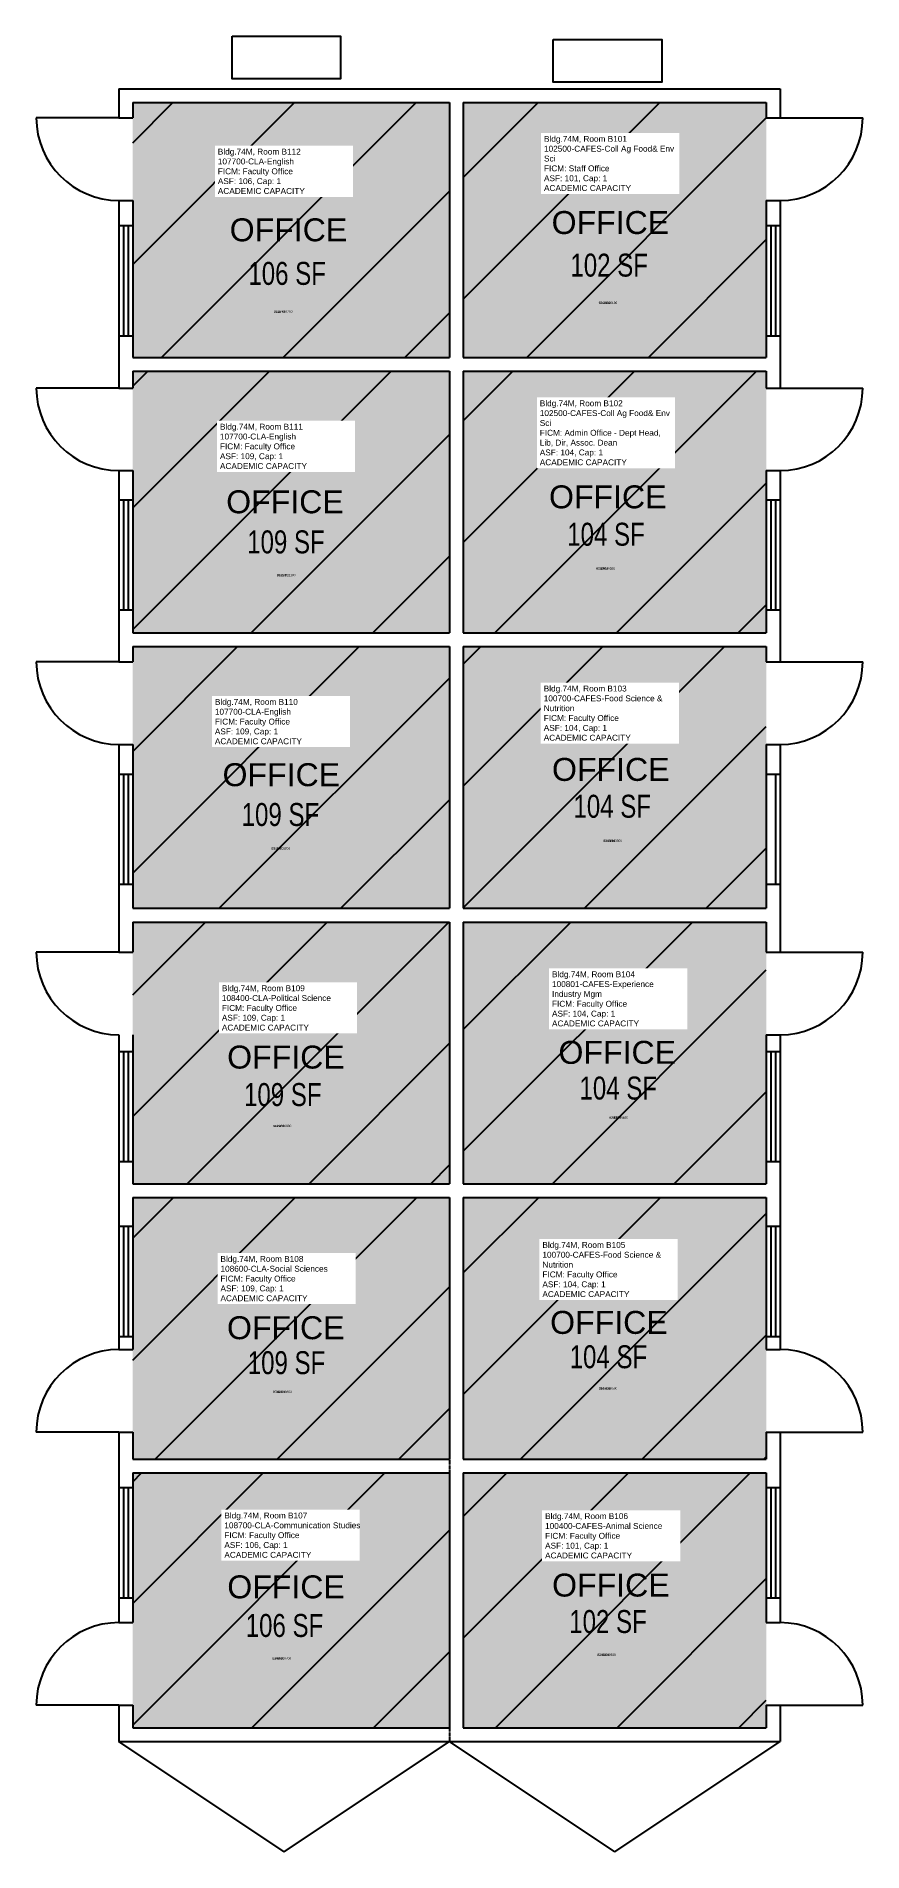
# Model space of a CAD drawing. Header units: inches. Extents: x 21 to 1164, y 3879 to 5666.
# Drawn here: x 21 to 381, y 3879 to 4670 of the extents above; entities that cross this region are included whole.
import ezdxf
from ezdxf.enums import TextEntityAlignment as Align

# ---------------------------------------------------------------- set-up
doc = ezdxf.new("R2010")
doc.units = ezdxf.units.IN
doc.header["$LTSCALE"] = 0.5
doc.header["$MEASUREMENT"] = 0
doc.linetypes.add('DASHED2', pattern=[0.375, 0.25, -0.125])
for name, color, linetype in [('A-DOOR', 2, 'Continuous'), ('A-GLAZ', 1, 'Continuous'), ('A-IDEN-RNUM', 7, 'Continuous'), ('A-IDEN-SNUM', 4, 'Continuous'), ('A-IDEN-TEXT', 4, 'Continuous'), ('A-IDEN-VNUM', 4, 'Continuous'), ('A-WALL', 5, 'Continuous'), ('AREA-TEXT', 3, 'Continuous'), ('Rooms-Capacity', 4, 'Continuous'), ('Rooms-Category-Color', 7, 'Continuous'), ('Rooms-College-Color', 7, 'Continuous'), ('Rooms-Department-Color', 7, 'Continuous'), ('Rooms-Division-Color', 7, 'Continuous'), ('Rooms-Information', 7, 'Continuous')]:
    doc.layers.add(name, color=color, linetype=linetype)
doc.styles.add('Arial', font='arial.ttf')
doc.styles.add('CP_AREA', font='arial.ttf', dxfattribs={"height": 15})
doc.styles.add('CP_ROOMSNUMBER', font='arial.ttf', dxfattribs={"height": 1})

msp = doc.modelspace()

# ---------------------------------------------------------------- texts
at = {"layer": 'A-IDEN-RNUM', "style": 'CP_ROOMSNUMBER', "width": 0.85}
for s, p in [('B112-00', (124.17, 4549.38)), ('B101-00', (265.66, 4553.24)), ('B102-00', (264.64, 4437.46)), ('B111-00', (125.46, 4434.63)), ('B103-00', (267.73, 4318.87)), ('B110-00', (123.14, 4315.52)), ('B109-00', (123.67, 4194.62)), ('B104-00', (270.31, 4198.26)), ('B105-00', (265.68, 4080.3)), ('B108-00', (123.88, 4078.75)), ('B107-00', (123.56, 3962.68)), ('B106-00', (265.05, 3964.23))]:
    msp.add_text(s, height=1, rotation=0.19599, dxfattribs=at).set_placement(p)
at = {"layer": 'A-IDEN-SNUM', "style": 'CP_ROOMSNUMBER', "width": 0.85}
for s, p in [('074MB11200', (124.17, 4549.38)), ('074MB10100', (265.66, 4553.24)), ('074MB10200', (264.64, 4437.46)), ('074MB11100', (125.46, 4434.63)), ('074MB10300', (267.73, 4318.87)), ('074MB11000', (123.14, 4315.52)), ('074MB10900', (123.67, 4194.62)), ('074MB10400', (270.31, 4198.26)), ('074MB10500', (265.68, 4080.3)), ('074MB10800', (123.88, 4078.75)), ('074MB10700', (123.56, 3962.68)), ('074MB10600', (265.05, 3964.23))]:
    msp.add_text(s, height=1, rotation=0.19599, dxfattribs=at).set_placement(p)
at = {"layer": 'A-IDEN-TEXT', "ltscale": 25, "style": 'Arial'}
for p in [(104.91, 4580.56), (245.15, 4583.73), (103.38, 4462.07), (244.01, 4464.22), (101.8, 4343.17), (245.32, 4345.48), (248.14, 4222.21), (103.81, 4220.15), (244.5, 4104.56), (103.74, 4102.24), (103.87, 3989.35), (245.36, 3990.12)]:
    msp.add_text('OFFICE', height=10, dxfattribs=at).set_placement(p)
at = {"layer": 'A-IDEN-VNUM', "ltscale": 25, "style": 'Arial'}
for s, p in [('B112', (99.74, 4601.16)), ('B101', (241.84, 4602.43)), ('B102', (240, 4482.95)), ('B111', (100.67, 4481.32)), ('B110', (98.46, 4361.42)), ('B103', (241.72, 4362.96)), ('B104', (245.32, 4238.48)), ('B109', (101.5, 4236.68)), ('B108', (100.9, 4118.76)), ('B105', (241.14, 4120.56)), ('B107', (102.58, 4006.97)), ('B106', (242.3, 4006.69))]:
    msp.add_text(s, height=18, dxfattribs=at).set_placement(p)
at = {"layer": 'AREA-TEXT', "style": 'CP_AREA', "width": 0.75}
for s, p in [('106 SF', (129.94, 4566.57)), ('102 SF', (270.23, 4570.17)), ('109 SF', (129.43, 4449.6)), ('104 SF', (268.84, 4452.93)), ('109 SF', (127.01, 4330.83)), ('104 SF', (271.56, 4334.43)), ('104 SF', (274.18, 4211.65)), ('109 SF', (128.04, 4208.82)), ('109 SF', (129.67, 4092.01)), ('104 SF', (269.91, 4094.59)), ('106 SF', (128.79, 3977.52)), ('102 SF', (269.72, 3979.24))]:
    msp.add_text(s, height=10, dxfattribs=at).set_placement(p, align=Align.MIDDLE_CENTER)

# ---------------------------------------------------------------- hatches: boundary and pattern name
at = {"layer": 'Rooms-Capacity'}
h = msp.add_hatch(dxfattribs=at)
h.set_pattern_fill('ANSI31', color=256, scale=300, style=0)
h.paths.add_polyline_path([(200.67, 4529.97), (62.67, 4529.97), (62.67, 4640.97), (200.67, 4640.97)])
h = msp.add_hatch(dxfattribs=at)
h.set_pattern_fill('ANSI31', color=256, scale=300, style=0)
h.paths.add_polyline_path([(206.67, 4640.97), (206.67, 4529.97), (338.67, 4529.97), (338.67, 4640.97)])
h = msp.add_hatch(dxfattribs=at)
h.set_pattern_fill('ANSI31', color=256, scale=300, style=0)
h.paths.add_polyline_path([(200.67, 4523.97), (200.67, 4409.97), (62.67, 4409.97), (62.67, 4523.97)])
h = msp.add_hatch(dxfattribs=at)
h.set_pattern_fill('ANSI31', color=256, scale=300, style=0)
h.paths.add_polyline_path([(206.67, 4409.97), (338.67, 4409.97), (338.67, 4523.97), (206.67, 4523.97)])
h = msp.add_hatch(dxfattribs=at)
h.set_pattern_fill('ANSI31', color=256, scale=300, style=0)
h.paths.add_polyline_path([(200.67, 4403.97), (200.67, 4289.97), (62.67, 4289.97), (62.67, 4403.97)])
h = msp.add_hatch(dxfattribs=at)
h.set_pattern_fill('ANSI31', color=256, scale=300, style=0)
h.paths.add_polyline_path([(206.67, 4289.97), (338.67, 4289.97), (338.67, 4403.97), (206.67, 4403.97)])
h = msp.add_hatch(dxfattribs=at)
h.set_pattern_fill('ANSI31', color=256, scale=300, style=0)
h.paths.add_polyline_path([(200.67, 4283.97), (200.67, 4169.97), (62.67, 4169.97), (62.67, 4283.97)])
h = msp.add_hatch(dxfattribs=at)
h.set_pattern_fill('ANSI31', color=256, scale=300, style=0)
h.paths.add_polyline_path([(206.67, 4283.97), (206.67, 4169.97), (338.67, 4169.97), (338.67, 4283.97)])
h = msp.add_hatch(dxfattribs=at)
h.set_pattern_fill('ANSI31', color=256, scale=300, style=0)
h.paths.add_polyline_path([(200.67, 4163.97), (200.67, 4049.97), (62.67, 4049.97), (62.67, 4163.97)])
h = msp.add_hatch(dxfattribs=at)
h.set_pattern_fill('ANSI31', color=256, scale=300, style=0)
h.paths.add_polyline_path([(206.67, 4163.97), (206.67, 4049.97), (338.67, 4049.97), (338.67, 4163.97)])
h = msp.add_hatch(dxfattribs=at)
h.set_pattern_fill('ANSI31', color=256, scale=300, style=0)
h.paths.add_polyline_path([(62.67, 3932.97), (200.67, 3932.97), (200.67, 4043.97), (62.67, 4043.97)])
h = msp.add_hatch(dxfattribs=at)
h.set_pattern_fill('ANSI31', color=256, scale=300, style=0)
h.paths.add_polyline_path([(206.67, 3932.97), (338.67, 3932.97), (338.67, 4043.97), (206.67, 4043.97)])
at = {"layer": 'Rooms-Category-Color', "true_color": 0xfa9ba3}
for points in [[(200.67, 4529.97), (62.67, 4529.97), (62.67, 4640.97), (200.67, 4640.97)], [(206.67, 4640.97), (206.67, 4529.97), (338.67, 4529.97), (338.67, 4640.97)], [(200.67, 4523.97), (200.67, 4409.97), (62.67, 4409.97), (62.67, 4523.97)], [(206.67, 4409.97), (338.67, 4409.97), (338.67, 4523.97), (206.67, 4523.97)], [(200.67, 4403.97), (200.67, 4289.97), (62.67, 4289.97), (62.67, 4403.97)], [(206.67, 4289.97), (338.67, 4289.97), (338.67, 4403.97), (206.67, 4403.97)], [(200.67, 4283.97), (200.67, 4169.97), (62.67, 4169.97), (62.67, 4283.97)], [(206.67, 4283.97), (206.67, 4169.97), (338.67, 4169.97), (338.67, 4283.97)], [(200.67, 4163.97), (200.67, 4049.97), (62.67, 4049.97), (62.67, 4163.97)], [(206.67, 4163.97), (206.67, 4049.97), (338.67, 4049.97), (338.67, 4163.97)], [(62.67, 3932.97), (200.67, 3932.97), (200.67, 4043.97), (62.67, 4043.97)], [(206.67, 3932.97), (338.67, 3932.97), (338.67, 4043.97), (206.67, 4043.97)]]:
    msp.add_hatch(color=241, dxfattribs=at).paths.add_polyline_path(points)
at = {"layer": 'Rooms-College-Color', "true_color": 0xb2d6e9}
for points in [[(200.67, 4529.97), (62.67, 4529.97), (62.67, 4640.97), (200.67, 4640.97)], [(200.67, 4523.97), (200.67, 4409.97), (62.67, 4409.97), (62.67, 4523.97)], [(200.67, 4403.97), (200.67, 4289.97), (62.67, 4289.97), (62.67, 4403.97)], [(200.67, 4283.97), (200.67, 4169.97), (62.67, 4169.97), (62.67, 4283.97)], [(200.67, 4163.97), (200.67, 4049.97), (62.67, 4049.97), (62.67, 4163.97)], [(62.67, 3932.97), (200.67, 3932.97), (200.67, 4043.97), (62.67, 4043.97)]]:
    msp.add_hatch(color=254, dxfattribs=at).paths.add_polyline_path(points)
at = {"layer": 'Rooms-College-Color', "true_color": 0xe3c5e1}
for points in [[(206.67, 4640.97), (206.67, 4529.97), (338.67, 4529.97), (338.67, 4640.97)], [(206.67, 4409.97), (338.67, 4409.97), (338.67, 4523.97), (206.67, 4523.97)], [(206.67, 4289.97), (338.67, 4289.97), (338.67, 4403.97), (206.67, 4403.97)], [(206.67, 4283.97), (206.67, 4169.97), (338.67, 4169.97), (338.67, 4283.97)], [(206.67, 4163.97), (206.67, 4049.97), (338.67, 4049.97), (338.67, 4163.97)], [(206.67, 3932.97), (338.67, 3932.97), (338.67, 4043.97), (206.67, 4043.97)]]:
    msp.add_hatch(color=254, dxfattribs=at).paths.add_polyline_path(points)
at = {"layer": 'Rooms-Department-Color', "true_color": 0xb2d6e9}
for points in [[(200.67, 4529.97), (62.67, 4529.97), (62.67, 4640.97), (200.67, 4640.97)], [(200.67, 4523.97), (200.67, 4409.97), (62.67, 4409.97), (62.67, 4523.97)], [(200.67, 4403.97), (200.67, 4289.97), (62.67, 4289.97), (62.67, 4403.97)], [(200.67, 4283.97), (200.67, 4169.97), (62.67, 4169.97), (62.67, 4283.97)], [(200.67, 4163.97), (200.67, 4049.97), (62.67, 4049.97), (62.67, 4163.97)], [(62.67, 3932.97), (200.67, 3932.97), (200.67, 4043.97), (62.67, 4043.97)]]:
    msp.add_hatch(color=254, dxfattribs=at).paths.add_polyline_path(points)
at = {"layer": 'Rooms-Department-Color', "true_color": 0xe3c5e1}
for points in [[(206.67, 4640.97), (206.67, 4529.97), (338.67, 4529.97), (338.67, 4640.97)], [(206.67, 4409.97), (338.67, 4409.97), (338.67, 4523.97), (206.67, 4523.97)], [(206.67, 4289.97), (338.67, 4289.97), (338.67, 4403.97), (206.67, 4403.97)], [(206.67, 4283.97), (206.67, 4169.97), (338.67, 4169.97), (338.67, 4283.97)], [(206.67, 4163.97), (206.67, 4049.97), (338.67, 4049.97), (338.67, 4163.97)], [(206.67, 3932.97), (338.67, 3932.97), (338.67, 4043.97), (206.67, 4043.97)]]:
    msp.add_hatch(color=254, dxfattribs=at).paths.add_polyline_path(points)
at = {"layer": 'Rooms-Division-Color', "true_color": 0xb2d6e9}
for points in [[(200.67, 4529.97), (62.67, 4529.97), (62.67, 4640.97), (200.67, 4640.97)], [(200.67, 4523.97), (200.67, 4409.97), (62.67, 4409.97), (62.67, 4523.97)], [(200.67, 4403.97), (200.67, 4289.97), (62.67, 4289.97), (62.67, 4403.97)], [(200.67, 4283.97), (200.67, 4169.97), (62.67, 4169.97), (62.67, 4283.97)], [(200.67, 4163.97), (200.67, 4049.97), (62.67, 4049.97), (62.67, 4163.97)], [(62.67, 3932.97), (200.67, 3932.97), (200.67, 4043.97), (62.67, 4043.97)]]:
    msp.add_hatch(color=254, dxfattribs=at).paths.add_polyline_path(points)
at = {"layer": 'Rooms-Division-Color', "true_color": 0xe3c5e1}
for points in [[(206.67, 4640.97), (206.67, 4529.97), (338.67, 4529.97), (338.67, 4640.97)], [(206.67, 4409.97), (338.67, 4409.97), (338.67, 4523.97), (206.67, 4523.97)], [(206.67, 4289.97), (338.67, 4289.97), (338.67, 4403.97), (206.67, 4403.97)], [(206.67, 4283.97), (206.67, 4169.97), (338.67, 4169.97), (338.67, 4283.97)], [(206.67, 4163.97), (206.67, 4049.97), (338.67, 4049.97), (338.67, 4163.97)], [(206.67, 3932.97), (338.67, 3932.97), (338.67, 4043.97), (206.67, 4043.97)]]:
    msp.add_hatch(color=254, dxfattribs=at).paths.add_polyline_path(points)

# ---------------------------------------------------------------- linework, layer by layer
for p, q in [((62.67, 4640.97), (200.67, 4640.97)), ((62.67, 4640.97), (200.67, 4640.97)), ((206.67, 4640.97), (338.67, 4640.97)), ((206.67, 4640.97), (338.67, 4640.97)), ((206.67, 4640.97), (338.67, 4640.97)), ((62.67, 4529.97), (200.67, 4529.97)), ((206.67, 4529.97), (338.67, 4529.97)), ((338.67, 4297.82), (338.67, 4289.97))]:
    msp.add_line(p, q)
at = {"layer": 'A-DOOR', "ltscale": 25}
for p, q in [((56.67, 4634.35), (20.67, 4634.35)), ((344.67, 4634.35), (380.67, 4634.35)), ((56.67, 4516.64), (20.67, 4516.64)), ((344.67, 4516.64), (380.67, 4516.64)), ((56.67, 4397.36), (20.67, 4397.36)), ((344.67, 4397.36), (380.67, 4397.36)), ((56.67, 4270.87), (20.67, 4270.87)), ((344.67, 4270.87), (380.67, 4270.87)), ((56.67, 4061.75), (20.67, 4061.75)), ((344.67, 4061.75), (380.67, 4061.75)), ((56.67, 3942.77), (20.67, 3942.77)), ((344.67, 3942.77), (380.67, 3942.77))]:
    msp.add_line(p, q, dxfattribs=at)
for centre, start, end in [((56.67, 4634.35), 180, 270), ((344.67, 4634.35), 270, 0), ((56.67, 4516.64), 180, 270), ((344.67, 4516.64), 270, 0), ((56.67, 4397.36), 180, 270), ((344.67, 4397.36), 270, 0), ((56.67, 4270.87), 180, 270), ((344.67, 4270.87), 270, 0), ((56.67, 4061.75), 90, 180), ((344.67, 4061.75), 0, 90), ((56.67, 3942.77), 90, 180), ((344.67, 3942.77), 0, 90)]:
    msp.add_arc(centre, 36, start, end, dxfattribs=at)
at = {"layer": 'A-GLAZ', "ltscale": 25}
for p, q in [((56.67, 4587.4), (56.67, 4539.4)), ((58.67, 4587.4), (58.67, 4539.4)), ((60.67, 4587.4), (60.67, 4539.4)), ((62.67, 4587.4), (62.67, 4539.4)), ((338.67, 4587.4), (338.67, 4539.4)), ((340.67, 4587.4), (340.67, 4539.4)), ((342.67, 4587.4), (342.67, 4539.4)), ((344.67, 4587.4), (344.67, 4539.4)), ((56.67, 4467.93), (56.67, 4419.93)), ((58.67, 4467.93), (58.67, 4419.93)), ((60.67, 4467.93), (60.67, 4419.93)), ((62.67, 4467.93), (62.67, 4419.93)), ((338.67, 4467.93), (338.67, 4419.93)), ((340.67, 4467.93), (340.67, 4419.93)), ((342.67, 4467.93), (342.67, 4419.93)), ((344.67, 4467.93), (344.67, 4419.93)), ((56.67, 4348.46), (56.67, 4300.46)), ((58.67, 4348.46), (58.67, 4300.46)), ((60.67, 4348.46), (60.67, 4300.46)), ((62.67, 4348.46), (62.67, 4300.46)), ((338.67, 4348.46), (338.67, 4300.46)), ((342.67, 4348.46), (342.67, 4300.46)), ((344.67, 4348.46), (344.67, 4300.46)), ((56.67, 4227.59), (56.67, 4179.59)), ((58.67, 4227.59), (58.67, 4179.59)), ((60.67, 4227.59), (60.67, 4179.59)), ((62.67, 4227.59), (62.67, 4179.59)), ((338.67, 4227.59), (338.67, 4179.59)), ((340.67, 4227.59), (340.67, 4179.59)), ((342.67, 4227.59), (342.67, 4179.59)), ((344.67, 4227.59), (344.67, 4179.59)), ((56.67, 4151.48), (56.67, 4103.48)), ((58.67, 4151.48), (58.67, 4103.48)), ((60.67, 4151.48), (60.67, 4103.48)), ((62.67, 4151.48), (62.67, 4103.48)), ((338.67, 4151.48), (338.67, 4103.48)), ((340.67, 4151.48), (340.67, 4103.48)), ((342.67, 4151.48), (342.67, 4103.48)), ((344.67, 4151.48), (344.67, 4103.48)), ((56.67, 4037.63), (56.67, 3989.63)), ((58.67, 4037.63), (58.67, 3989.63)), ((60.67, 4037.63), (60.67, 3989.63)), ((62.67, 4037.63), (62.67, 3989.63)), ((338.67, 4037.63), (338.67, 3989.63)), ((340.67, 4037.63), (340.67, 3989.63)), ((342.67, 4037.63), (342.67, 3989.63)), ((344.67, 4037.63), (344.67, 3989.63))]:
    msp.add_line(p, q, dxfattribs=at)
at = {"layer": 'A-IDEN-TEXT', "ltscale": 25}
for p, q in [((128.67, 3878.97), (56.67, 3926.97)), ((128.67, 3878.97), (200.67, 3926.97)), ((272.67, 3878.97), (200.67, 3926.97)), ((272.67, 3878.97), (344.67, 3926.97))]:
    msp.add_line(p, q, dxfattribs=at)
at = {"layer": 'A-WALL'}
for p, q in [((56.67, 4646.97), (56.67, 4634.35)), ((56.67, 4646.97), (344.67, 4646.97)), ((344.67, 4646.97), (344.67, 4634.35)), ((62.67, 4640.97), (62.67, 4634.35)), ((62.67, 4640.97), (200.67, 4640.97)), ((206.67, 4640.97), (338.67, 4640.97)), ((338.67, 4640.97), (338.67, 4634.35)), ((56.67, 4598.35), (56.67, 4587.4)), ((62.67, 4598.35), (62.67, 4587.4)), ((338.67, 4598.35), (338.67, 4587.4)), ((344.67, 4598.35), (344.67, 4587.4)), ((56.67, 4539.4), (56.67, 4516.64)), ((62.67, 4539.4), (62.67, 4529.97)), ((338.67, 4539.4), (338.67, 4529.97)), ((344.67, 4539.4), (344.67, 4516.64)), ((62.67, 4529.97), (200.67, 4529.97)), ((62.67, 4523.97), (62.67, 4516.64)), ((62.67, 4523.97), (200.67, 4523.97)), ((206.67, 4529.97), (338.67, 4529.97)), ((206.67, 4523.97), (338.67, 4523.97)), ((338.67, 4523.97), (338.67, 4516.64)), ((56.67, 4480.64), (56.67, 4467.93)), ((62.67, 4480.64), (62.67, 4467.93)), ((338.67, 4480.64), (338.67, 4467.93)), ((344.67, 4480.64), (344.67, 4467.93)), ((56.67, 4419.93), (56.67, 4397.36)), ((62.67, 4419.93), (62.67, 4409.97)), ((338.67, 4419.93), (338.67, 4409.97)), ((344.67, 4419.93), (344.67, 4397.36)), ((62.67, 4409.97), (200.67, 4409.97)), ((206.67, 4409.97), (338.67, 4409.97)), ((62.67, 4403.97), (62.67, 4397.36)), ((62.67, 4403.97), (200.67, 4403.97)), ((206.67, 4403.97), (338.67, 4403.97)), ((338.67, 4403.97), (338.67, 4397.36)), ((56.67, 4361.36), (56.67, 4348.46)), ((62.67, 4361.36), (62.67, 4348.46)), ((338.67, 4361.36), (338.67, 4348.46)), ((344.67, 4361.36), (344.67, 4348.46)), ((56.67, 4300.46), (56.67, 4270.87)), ((62.67, 4300.46), (62.67, 4289.97)), ((338.67, 4300.46), (338.67, 4289.97)), ((344.67, 4300.46), (344.67, 4270.87)), ((62.67, 4289.97), (200.67, 4289.97)), ((206.67, 4289.97), (338.67, 4289.97)), ((62.67, 4283.97), (62.67, 4270.87)), ((62.67, 4283.97), (200.67, 4283.97)), ((206.67, 4283.97), (338.67, 4283.97)), ((338.67, 4283.97), (338.67, 4270.87)), ((338.67, 4283.97), (338.67, 4280.97)), ((56.67, 4234.87), (56.67, 4227.59)), ((62.67, 4234.87), (62.67, 4227.59)), ((338.67, 4234.87), (338.67, 4227.59)), ((344.67, 4234.87), (344.67, 4227.59)), ((56.67, 4179.59), (56.67, 4151.48)), ((62.67, 4179.59), (62.67, 4169.97)), ((338.67, 4179.59), (338.67, 4169.97)), ((344.67, 4179.59), (344.67, 4151.48)), ((62.67, 4169.97), (200.67, 4169.97)), ((206.67, 4169.97), (338.67, 4169.97)), ((62.67, 4163.97), (62.67, 4151.48)), ((62.67, 4163.97), (200.67, 4163.97)), ((206.67, 4163.97), (338.67, 4163.97)), ((338.67, 4163.97), (338.67, 4151.48)), ((56.67, 4103.48), (56.67, 4097.75)), ((62.67, 4103.48), (62.67, 4097.75)), ((338.67, 4103.48), (338.67, 4097.75)), ((344.67, 4103.48), (344.67, 4097.75)), ((56.67, 4061.75), (56.67, 4037.63)), ((62.67, 4061.75), (62.67, 4049.97)), ((338.67, 4061.75), (338.67, 4049.97)), ((344.67, 4061.75), (344.67, 4037.63)), ((62.67, 4049.97), (200.67, 4049.97)), ((206.67, 4049.97), (338.67, 4049.97)), ((62.67, 4043.97), (62.67, 4037.63)), ((62.67, 4043.97), (200.67, 4043.97)), ((206.67, 4043.97), (338.67, 4043.97)), ((338.67, 4043.97), (338.67, 4037.63)), ((56.67, 3989.63), (56.67, 3978.77)), ((62.67, 3989.63), (62.67, 3978.77)), ((338.67, 3989.63), (338.67, 3978.77)), ((344.67, 3989.63), (344.67, 3978.77)), ((56.67, 3942.77), (56.67, 3926.97)), ((62.67, 3942.77), (62.67, 3932.97)), ((338.67, 3942.77), (338.67, 3932.97)), ((344.67, 3942.77), (344.67, 3926.97)), ((62.67, 3932.97), (200.67, 3932.97)), ((206.67, 3932.97), (338.67, 3932.97)), ((56.67, 3926.97), (344.67, 3926.97))]:
    msp.add_line(p, q, dxfattribs=at)
at = {"layer": 'A-WALL', "ltscale": 25}
for p, q in [((200.67, 4640.97), (200.67, 4529.97)), ((206.67, 4640.97), (206.67, 4529.97)), ((56.67, 4634.35), (62.67, 4634.35)), ((338.67, 4634.35), (344.67, 4634.35)), ((56.67, 4598.35), (62.67, 4598.35)), ((338.67, 4598.35), (344.67, 4598.35)), ((56.67, 4587.4), (62.67, 4587.4)), ((338.67, 4587.4), (344.67, 4587.4)), ((56.67, 4539.4), (62.67, 4539.4)), ((338.67, 4539.4), (344.67, 4539.4)), ((200.67, 4523.97), (200.67, 4409.97)), ((206.67, 4523.97), (206.67, 4409.97)), ((56.67, 4516.64), (62.67, 4516.64)), ((338.67, 4516.64), (344.67, 4516.64)), ((56.67, 4480.64), (62.67, 4480.64)), ((338.67, 4480.64), (344.67, 4480.64)), ((56.67, 4467.93), (62.67, 4467.93)), ((338.67, 4467.93), (344.67, 4467.93)), ((56.67, 4419.93), (62.67, 4419.93)), ((338.67, 4419.93), (344.67, 4419.93)), ((200.67, 4403.97), (200.67, 4289.97)), ((206.67, 4403.97), (206.67, 4289.97)), ((56.67, 4397.36), (62.67, 4397.36)), ((338.67, 4397.36), (344.67, 4397.36)), ((56.67, 4361.36), (62.67, 4361.36)), ((338.67, 4361.36), (344.67, 4361.36)), ((56.67, 4348.46), (62.67, 4348.46)), ((338.67, 4348.46), (344.67, 4348.46)), ((56.67, 4300.46), (62.67, 4300.46)), ((338.67, 4300.46), (344.67, 4300.46)), ((200.67, 4283.97), (200.67, 4169.97)), ((206.67, 4283.97), (206.67, 4169.97)), ((56.67, 4270.87), (62.67, 4270.87)), ((338.67, 4270.87), (344.67, 4270.87)), ((338.67, 4234.87), (344.67, 4234.87)), ((56.67, 4227.59), (62.67, 4227.59)), ((338.67, 4227.59), (344.67, 4227.59)), ((56.67, 4179.59), (62.67, 4179.59)), ((338.67, 4179.59), (344.67, 4179.59)), ((200.67, 4163.97), (200.67, 4049.97)), ((206.67, 4163.97), (206.67, 4049.97)), ((56.67, 4151.48), (62.67, 4151.48)), ((338.67, 4151.48), (344.67, 4151.48)), ((56.67, 4103.48), (62.67, 4103.48)), ((56.67, 4097.75), (62.67, 4097.75)), ((338.67, 4103.48), (344.67, 4103.48)), ((338.67, 4097.75), (344.67, 4097.75)), ((56.67, 4061.75), (62.67, 4061.75)), ((338.67, 4061.75), (344.67, 4061.75)), ((200.67, 4043.97), (200.67, 3932.97)), ((206.67, 4043.97), (206.67, 3932.97)), ((56.67, 4037.63), (62.67, 4037.63)), ((338.67, 4037.63), (344.67, 4037.63)), ((56.67, 3989.63), (62.67, 3989.63)), ((338.67, 3989.63), (344.67, 3989.63)), ((56.67, 3978.77), (62.67, 3978.77)), ((338.67, 3978.77), (344.67, 3978.77)), ((56.67, 3942.77), (62.67, 3942.77)), ((338.67, 3942.77), (344.67, 3942.77))]:
    msp.add_line(p, q, dxfattribs=at)
at = {"layer": 'A-WALL', "linetype": 'DASHED2'}
msp.add_line((200.67, 4163.97), (200.67, 3926.97), dxfattribs=at)
at = {"layer": 'A-WALL', "ltscale": 25}
for points in [[(105.97, 4669.86), (153.21, 4669.86), (153.21, 4651.27), (105.97, 4651.27)], [(245.89, 4668.45), (293.13, 4668.45), (293.13, 4649.86), (245.89, 4649.86)]]:
    msp.add_lwpolyline(points, close=True, dxfattribs=at)

msp.set_redraw_order([(e.dxf.handle, doc.entitydb.next_handle()) for e in msp.query("TEXT MTEXT ATTDEF DIMENSION ARC_DIMENSION")])  # texts and dimensions are drawn at this point

# ---------------------------------------------------------------- next in the draw order: texts
at = {"layer": 'Rooms-Information', "char_height": 2.57143, "width": 57.6, "attachment_point": 7, "style": 'Arial', "bg_fill": 3, "box_fill_scale": 1.5, "bg_fill_color": 256, "bg_fill_true_color": 13158600, "bg_fill_transparency": 0}
for s, insert in [('Bldg.74M, Room B101^M^J102500-CAFES-Coll Ag Food& Env Sci^M^JFICM: Staff Office^M^JASF: 101, Cap: 1^M^JACADEMIC CAPACITY', (241.84, 4602.43)), ('Bldg.74M, Room B112^M^J107700-CLA-English^M^JFICM: Faculty Office^M^JASF: 106, Cap: 1^M^JACADEMIC CAPACITY', (99.74, 4601.16)), ('Bldg.74M, Room B102^M^J102500-CAFES-Coll Ag Food& Env Sci^M^JFICM: Admin Office - Dept Head, Lib, Dir, Assoc. Dean^M^JASF: 104, Cap: 1^M^JACADEMIC CAPACITY', (240, 4482.95)), ('Bldg.74M, Room B111^M^J107700-CLA-English^M^JFICM: Faculty Office^M^JASF: 109, Cap: 1^M^JACADEMIC CAPACITY', (100.67, 4481.32)), ('Bldg.74M, Room B110^M^J107700-CLA-English^M^JFICM: Faculty Office^M^JASF: 109, Cap: 1^M^JACADEMIC CAPACITY', (98.46, 4361.42)), ('Bldg.74M, Room B103^M^J100700-CAFES-Food Science & Nutrition^M^JFICM: Faculty Office^M^JASF: 104, Cap: 1^M^JACADEMIC CAPACITY', (241.72, 4362.96)), ('Bldg.74M, Room B104^M^J100801-CAFES-Experience Industry Mgm^M^JFICM: Faculty Office^M^JASF: 104, Cap: 1^M^JACADEMIC CAPACITY', (245.32, 4238.48)), ('Bldg.74M, Room B109^M^J108400-CLA-Political Science^M^JFICM: Faculty Office^M^JASF: 109, Cap: 1^M^JACADEMIC CAPACITY', (101.5, 4236.68)), ('Bldg.74M, Room B105^M^J100700-CAFES-Food Science & Nutrition^M^JFICM: Faculty Office^M^JASF: 104, Cap: 1^M^JACADEMIC CAPACITY', (241.14, 4120.56)), ('Bldg.74M, Room B108^M^J108600-CLA-Social Sciences^M^JFICM: Faculty Office^M^JASF: 109, Cap: 1^M^JACADEMIC CAPACITY', (100.9, 4118.76)), ('Bldg.74M, Room B107^M^J108700-CLA-Communication Studies^M^JFICM: Faculty Office^M^JASF: 106, Cap: 1^M^JACADEMIC CAPACITY', (102.58, 4006.97)), ('Bldg.74M, Room B106^M^J100400-CAFES-Animal Science^M^JFICM: Faculty Office^M^JASF: 101, Cap: 1^M^JACADEMIC CAPACITY', (242.3, 4006.69))]:
    msp.add_mtext(s, dxfattribs=dict(at, insert=insert))

doc.saveas('drawing.dxf')
